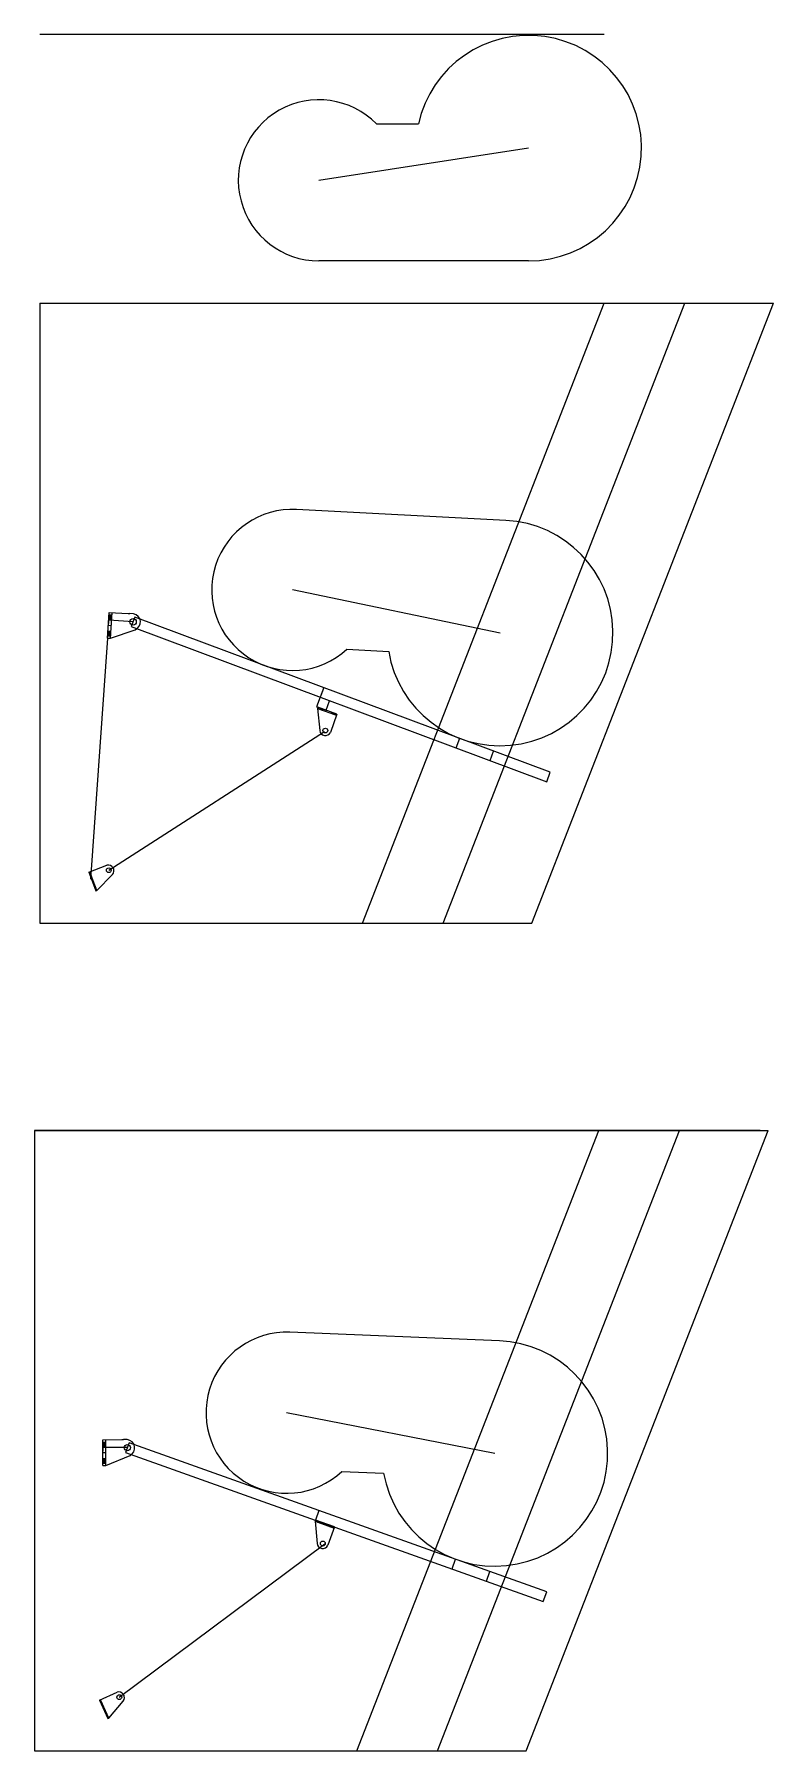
# Model space of a CAD drawing. Header units: millimetres. Extents: x -15418 to 43885, y -27590 to 23052.
# Drawn here: x -11407 to -10491, y -171 to 1960 of the extents above; entities that cross this region are included whole.
import ezdxf

# ---------------------------------------------------------------- set-up
doc = ezdxf.new("R2010")
doc.units = ezdxf.units.MM
doc.header["$LTSCALE"] = 0.5
doc.layers.get('0').update_dxf_attribs({"lineweight": 5})
doc.layers.add('Layer1', color=1, linetype='Continuous')
doc.layers.add('Layer2', color=2, linetype='Continuous')
doc.layers.add('Layer9', color=3, linetype='Continuous', lineweight=5)

msp = doc.modelspace()

# ---------------------------------------------------------------- hatches: boundary and pattern name
at = {"layer": 'Layer1', "true_color": 0xf8d731, "transparency": 33554661}
h = msp.add_hatch(dxfattribs=at)
h.set_pattern_fill('ANSI31', color=40, scale=0.52, angle=-19.6698254)
h.set_pattern_definition([(25.3301746, (-38987.9801, -4452.258), (-0.70635383, 1.4922685), [])])
h.paths.add_polyline_path([(-11053.4224, 1123.9064), (-11053.9273, 1122.4939), (-11050.1607, 1121.1475), (-11049.6558, 1122.56)])
h.paths.add_polyline_path([(-11035.019, 1115.735), (-11034.5141, 1117.1475), (-11038.2807, 1118.4939), (-11038.7856, 1117.0814)])
h = msp.add_hatch(dxfattribs=at)
h.set_pattern_fill('ANSI31', color=40, scale=0.52, angle=-249.3653119)
h.set_pattern_definition([(155.634688, (10989.8025, -16797.3888), (-0.68112501, -1.50395137), [])])
h.paths.add_polyline_path([(-11332.142, 899.0491), (-11330.7383, 899.5778), (-11332.1479, 903.3211), (-11333.5517, 902.7925)])
h.paths.add_polyline_path([(-11337.8146, 918.3695), (-11339.2184, 917.8409), (-11337.8088, 914.0976), (-11336.405, 914.6262)])
h = msp.add_hatch(dxfattribs=at)
h.set_pattern_fill('ANSI31', color=40, scale=0.52, angle=-19.857395)
h.set_pattern_definition([(25.142605, (-39009.1695, -5369.8984), (-0.7014648, 1.49457289), [])])
h.paths.add_polyline_path([(-11056.5067, 114.7867), (-11057.0163, 113.3758), (-11053.2541, 112.0171), (-11052.7446, 113.4279)])
h.paths.add_polyline_path([(-11038.1302, 106.5551), (-11037.6207, 107.9659), (-11041.3829, 109.3246), (-11041.8924, 107.9138)])
h = msp.add_hatch(dxfattribs=at)
h.set_pattern_fill('ANSI31', color=40, scale=0.52, angle=-245.6211855)
h.set_pattern_definition([(159.3788145, (12112.3625, -16329.5648), (-0.58146196, -1.5452194), [])])
h.paths.add_polyline_path([(-11317.5308, -128.5393), (-11316.1645, -127.9201), (-11317.8156, -124.2768), (-11319.1819, -124.8959)])
h.paths.add_polyline_path([(-11324.4529, -109.6305), (-11325.8192, -110.2497), (-11324.1681, -113.893), (-11322.8018, -113.2739)])
at = {"layer": 'Layer2', "transparency": 33554661}
h = msp.add_hatch(dxfattribs=at)
h.set_pattern_fill('ANSI31', color=256, scale=0.19, angle=-94.0218683)
h.set_pattern_definition([(310.9781317, (-24273.2605, 26582.4427), (0.455429575, 0.395593812), [])])
h.paths.add_polyline_path([(-11316.0575, 1219.3693), (-11312.3841, 1219.1487), (-11312.7438, 1213.1595), (-11316.4172, 1213.3801)])
h.paths.add_polyline_path([(-11311.5222, 1233.5029), (-11315.1956, 1233.7234), (-11315.0205, 1236.6382), (-11314.8359, 1239.7127), (-11311.1625, 1239.4921)])
h = msp.add_hatch(dxfattribs=at)
h.set_pattern_fill('ANSI31', color=256, scale=0.19, angle=-90.2777419)
h.set_pattern_definition([(314.722258, (-25908.17505, 24654.9704), (0.428624911, 0.424489397), [])])
h.paths.add_polyline_path([(-11322.3978, 192.1475), (-11318.7178, 192.1673), (-11318.6856, 186.1674), (-11322.3656, 186.1476)])
h.paths.add_polyline_path([(-11318.7951, 206.5471), (-11322.475, 206.5273), (-11322.4907, 209.4473), (-11322.5072, 212.5272), (-11318.8273, 212.547)])

# ---------------------------------------------------------------- linework, layer by layer
at = {"transparency": 33554661}
for p, q in [((-11282.7716, 1236.7761), (-11287.218, 1224.8799)), ((-10767.5817, 1044.2161), (-11282.7716, 1236.7761)), ((-11284.9948, 1230.828), (-11315.2417, 1232.9546)), ((-11287.218, 1224.8799), (-10772.0281, 1032.3199)), ((-11316.5802, 1210.665), (-11337.6214, 911.4038)), ((-11048.5944, 1149.2488), (-11053.0408, 1137.3526)), ((-11049.7617, 1146.1794), (-11051.9118, 1140.2044)), ((-11315.0703, 922.3639), (-11047.7119, 1094.5367)), ((-10884.4332, 1074.333), (-10879.9868, 1086.2292)), ((-10842.2813, 1058.578), (-10837.8349, 1070.4743)), ((-10772.0281, 1032.3199), (-10767.5817, 1044.2161)), ((-11292.1497, 205.6102), (-11322.4709, 205.7571)), ((-11290.0159, 211.5909), (-11294.2834, 199.6294)), ((-11294.2834, 199.6294), (-10776.2649, 14.8137)), ((-10771.9974, 26.7752), (-11290.0159, 211.5909)), ((-11054.5529, 127.5838), (-11058.8205, 115.6223)), ((-11056.6867, 121.603), (-11058.8205, 115.6223)), ((-11302.1391, -104.0773), (-11047.2961, 86.1306)), ((-10889.2872, 55.1371), (-10885.0196, 67.0987)), ((-10846.9038, 40.0159), (-10842.6363, 51.9774)), ((-10776.2649, 14.8137), (-10771.9974, 26.7752))]:
    msp.add_line(p, q, dxfattribs=at)
at = {"layer": 'Layer1', "transparency": 33554661}
for p, q in [((-10983.0685, 1848.9513), (-10931.2307, 1848.9513)), ((-10794.4828, 1818.9513), (-11054.4828, 1778.9513)), ((-10794.4828, 1678.9513), (-11054.4828, 1678.9513)), ((-10700.6212, 1626.6357), (-10600.6212, 1626.6357)), ((-10822.6442, 1356.787), (-11082.2941, 1370.2755)), ((-10829.9073, 1216.9755), (-11087.482, 1270.4102)), ((-11316.5802, 1210.665), (-11314.6621, 1242.6065)), ((-11315.0205, 1236.6382), (-11315.5001, 1228.6526)), ((-11314.8359, 1239.7127), (-11311.1625, 1239.4921)), ((-11314.6621, 1242.6065), (-11291.1046, 1241.1919)), ((-11312.9028, 1210.5119), (-11310.9888, 1242.3859)), ((-11291.1046, 1241.1919), (-11289.1082, 1241.072)), ((-11284.3967, 1240.7891), (-11289.1082, 1241.072)), ((-11316.0575, 1219.3693), (-11312.3841, 1219.1487)), ((-11315.6212, 1226.6357), (-11311.9478, 1226.4152)), ((-11315.1956, 1233.7234), (-11311.5222, 1233.5029)), ((-11312.9028, 1210.5119), (-11282.2221, 1221.0275)), ((-11316.5802, 1210.665), (-11312.9028, 1210.5119)), ((-11316.4172, 1213.3801), (-11312.7438, 1213.1595)), ((-11019.7954, 1196.7995), (-10968.0274, 1194.1102)), ((-11055.7388, 1124.7344), (-11056.2437, 1123.322)), ((-11056.2437, 1123.322), (-11053.5151, 1095.8431)), ((-11056.2437, 1123.322), (-11032.7025, 1114.907)), ((-11032.1976, 1116.3194), (-11055.7388, 1124.7344)), ((-11053.4224, 1123.9064), (-11053.9273, 1122.4939)), ((-11051.5391, 1123.2332), (-11052.044, 1121.8207)), ((-11049.6558, 1122.56), (-11050.1607, 1121.1475)), ((-11032.1976, 1116.3194), (-11040.3164, 1093.6069)), ((-11038.2807, 1118.4939), (-11038.7856, 1117.0814)), ((-11034.5141, 1117.1475), (-11035.019, 1115.735)), ((-11340.0853, 920.1431), (-11317.5127, 928.6432)), ((-11340.0853, 920.1431), (-11331.2751, 896.747)), ((-11339.2184, 917.8409), (-11337.8146, 918.3695)), ((-11329.8713, 897.2756), (-11338.6815, 920.6717)), ((-11329.8713, 897.2756), (-11310.6805, 917.1312)), ((-11309.2839, 924.6681), (-11309.0795, 924.1253)), ((-11337.8088, 914.0976), (-11336.405, 914.6262)), ((-11333.5517, 902.7925), (-11332.1479, 903.3211)), ((-11332.8469, 900.9208), (-11331.4431, 901.4494)), ((-11332.142, 899.0491), (-11330.7383, 899.5778)), ((-11331.2751, 896.747), (-11329.8713, 897.2756)), ((-11000.6212, 856.6357), (-10900.6212, 856.6357)), ((-10507.4369, 599.427), (-11407.4369, 599.427)), ((-11407.4369, 599.427), (-11407.4369, -170.573)), ((-10707.4369, 599.427), (-10607.4369, 599.427)), ((-10830.7623, 338.292), (-11090.5489, 348.8224)), ((-10836.4325, 198.4069), (-11094.5991, 248.9044)), ((-11322.5228, 215.4263), (-11298.9231, 215.553)), ((-11322.351, 183.4277), (-11322.5228, 215.4263)), ((-11318.6714, 183.515), (-11318.8429, 215.446)), ((-11298.9231, 215.553), (-11296.9232, 215.5637)), ((-11292.2032, 215.5891), (-11296.9232, 215.5637)), ((-11322.5072, 212.5272), (-11318.8273, 212.547)), ((-11322.4907, 209.4473), (-11322.4477, 201.4474)), ((-11322.475, 206.5273), (-11318.7951, 206.5471)), ((-11322.4369, 199.427), (-11318.7569, 199.4467)), ((-11322.3978, 192.1475), (-11318.7178, 192.1673)), ((-11318.6714, 183.515), (-11288.7428, 196.0117)), ((-11322.3656, 186.1476), (-11318.6856, 186.1674)), ((-11322.351, 183.4277), (-11318.6714, 183.515)), ((-11026.0785, 176.0695), (-10974.2833, 173.97)), ((-11058.8205, 115.6223), (-11059.33, 114.2115)), ((-11059.33, 114.2115), (-11056.6914, 86.7238)), ((-11059.33, 114.2115), (-11035.8165, 105.7195)), ((-11035.307, 107.1303), (-11058.8205, 115.6223)), ((-11056.5067, 114.7867), (-11057.0163, 113.3758)), ((-11054.6257, 114.1073), (-11055.1352, 112.6965)), ((-11052.7446, 113.4279), (-11053.2541, 112.0171)), ((-11035.307, 107.1303), (-11043.5, 84.4444)), ((-11041.3829, 109.3246), (-11041.8924, 107.9138)), ((-11037.6207, 107.9659), (-11038.1302, 106.5551)), ((-11051.8664, 80.7677), (-11052.4119, 80.9647)), ((-11326.8346, -108.009), (-11304.8652, -98.0531)), ((-11296.3944, -101.4824), (-11296.155, -102.0107)), ((-11326.8346, -108.009), (-11316.5154, -130.7799)), ((-11325.8192, -110.2497), (-11324.4529, -109.6305)), ((-11315.1491, -130.1608), (-11325.4683, -107.3899)), ((-11324.1681, -113.893), (-11322.8018, -113.2739)), ((-11319.1819, -124.8959), (-11317.8156, -124.2768)), ((-11318.3563, -126.7176), (-11316.9901, -126.0984)), ((-11315.1491, -130.1608), (-11297.2958, -109.0944)), ((-11317.5308, -128.5393), (-11316.1645, -127.9201)), ((-11316.5154, -130.7799), (-11315.1491, -130.1608)), ((-11007.4369, -170.573), (-10907.4369, -170.573))]:
    msp.add_line(p, q, dxfattribs=at)
for centre, radius in [((-11284.9948, 1230.828), 4), ((-11046.5501, 1095.8352), 3), ((-11315.1798, 922.4479), 3), ((-11292.1497, 205.6102), 4), ((-11049.7264, 86.6931), 3), ((-11302.1327, -104.0828), 3)]:
    msp.add_circle(centre, radius, dxfattribs=at)
for centre, radius, start, end in [((-10794.4828, 1818.9513), 140, 270, 167.6263749), ((-11054.4828, 1778.9513), 100, 44.427004, 270), ((-11087.482, 1270.4102), 100, 87.0262222, 312.5992182), ((-10829.9073, 1216.9755), 140, 189.3998474, 87.0262222), ((-11286.2052, 1230.5896), 10.3586, 292.6143537, 79.9450222), ((-11046.6102, 1096.5287), 6.9389, 185.6707528, 335.0972993), ((-11315.6698, 921.9535), 6.9389, 315.9752663, 105.4018129), ((-11094.5991, 248.9044), 100, 87.6788078, 313.2518038), ((-10836.4325, 198.4069), 140, 190.0524329, 87.6788078), ((-11293.3419, 205.2933), 10.3586, 296.3584801, 83.6891486), ((-11049.7842, 87.3868), 6.9389, 185.4831831, 334.9097297), ((-11302.5894, -104.6082), 6.9389, 319.7193927, 109.1459393)]:
    msp.add_arc(centre, radius, start, end, dxfattribs=at)
at = {"layer": 'Layer9', "transparency": 33554661}
for p, q in [((-11400.6212, 1960.2147), (-10700.6212, 1960.2147)), ((-11400.6212, 1626.6357), (-10700.6212, 1626.6357)), ((-11400.6212, 1626.6357), (-11400.6212, 856.6357)), ((-11000.6212, 856.6357), (-10700.6212, 1626.6357)), ((-10900.6212, 856.6357), (-10600.6212, 1626.6357)), ((-10790.6212, 856.6357), (-10490.6212, 1626.6357)), ((-10600.6212, 1626.6357), (-10490.6212, 1626.6357)), ((-11053.0408, 1137.3526), (-11057.4872, 1125.4564)), ((-11045.591, 1121.01), (-11041.2775, 1132.9551)), ((-11057.4872, 1125.4564), (-11045.591, 1121.01)), ((-11400.6212, 856.6357), (-11000.6212, 856.6357)), ((-10900.6212, 856.6357), (-10790.6212, 856.6357)), ((-11407.4369, 599.427), (-10707.4369, 599.427)), ((-11407.4369, 599.427), (-11407.4369, -170.573)), ((-11007.4369, -170.573), (-10707.4369, 599.427)), ((-10907.4369, -170.573), (-10607.4369, 599.427)), ((-10797.4369, -170.573), (-10497.4369, 599.427)), ((-10607.4369, 599.427), (-10497.4369, 599.427)), ((-11407.4369, -170.573), (-11007.4369, -170.573)), ((-10907.4369, -170.573), (-10797.4369, -170.573))]:
    msp.add_line(p, q, dxfattribs=at)

doc.saveas('drawing.dxf')
